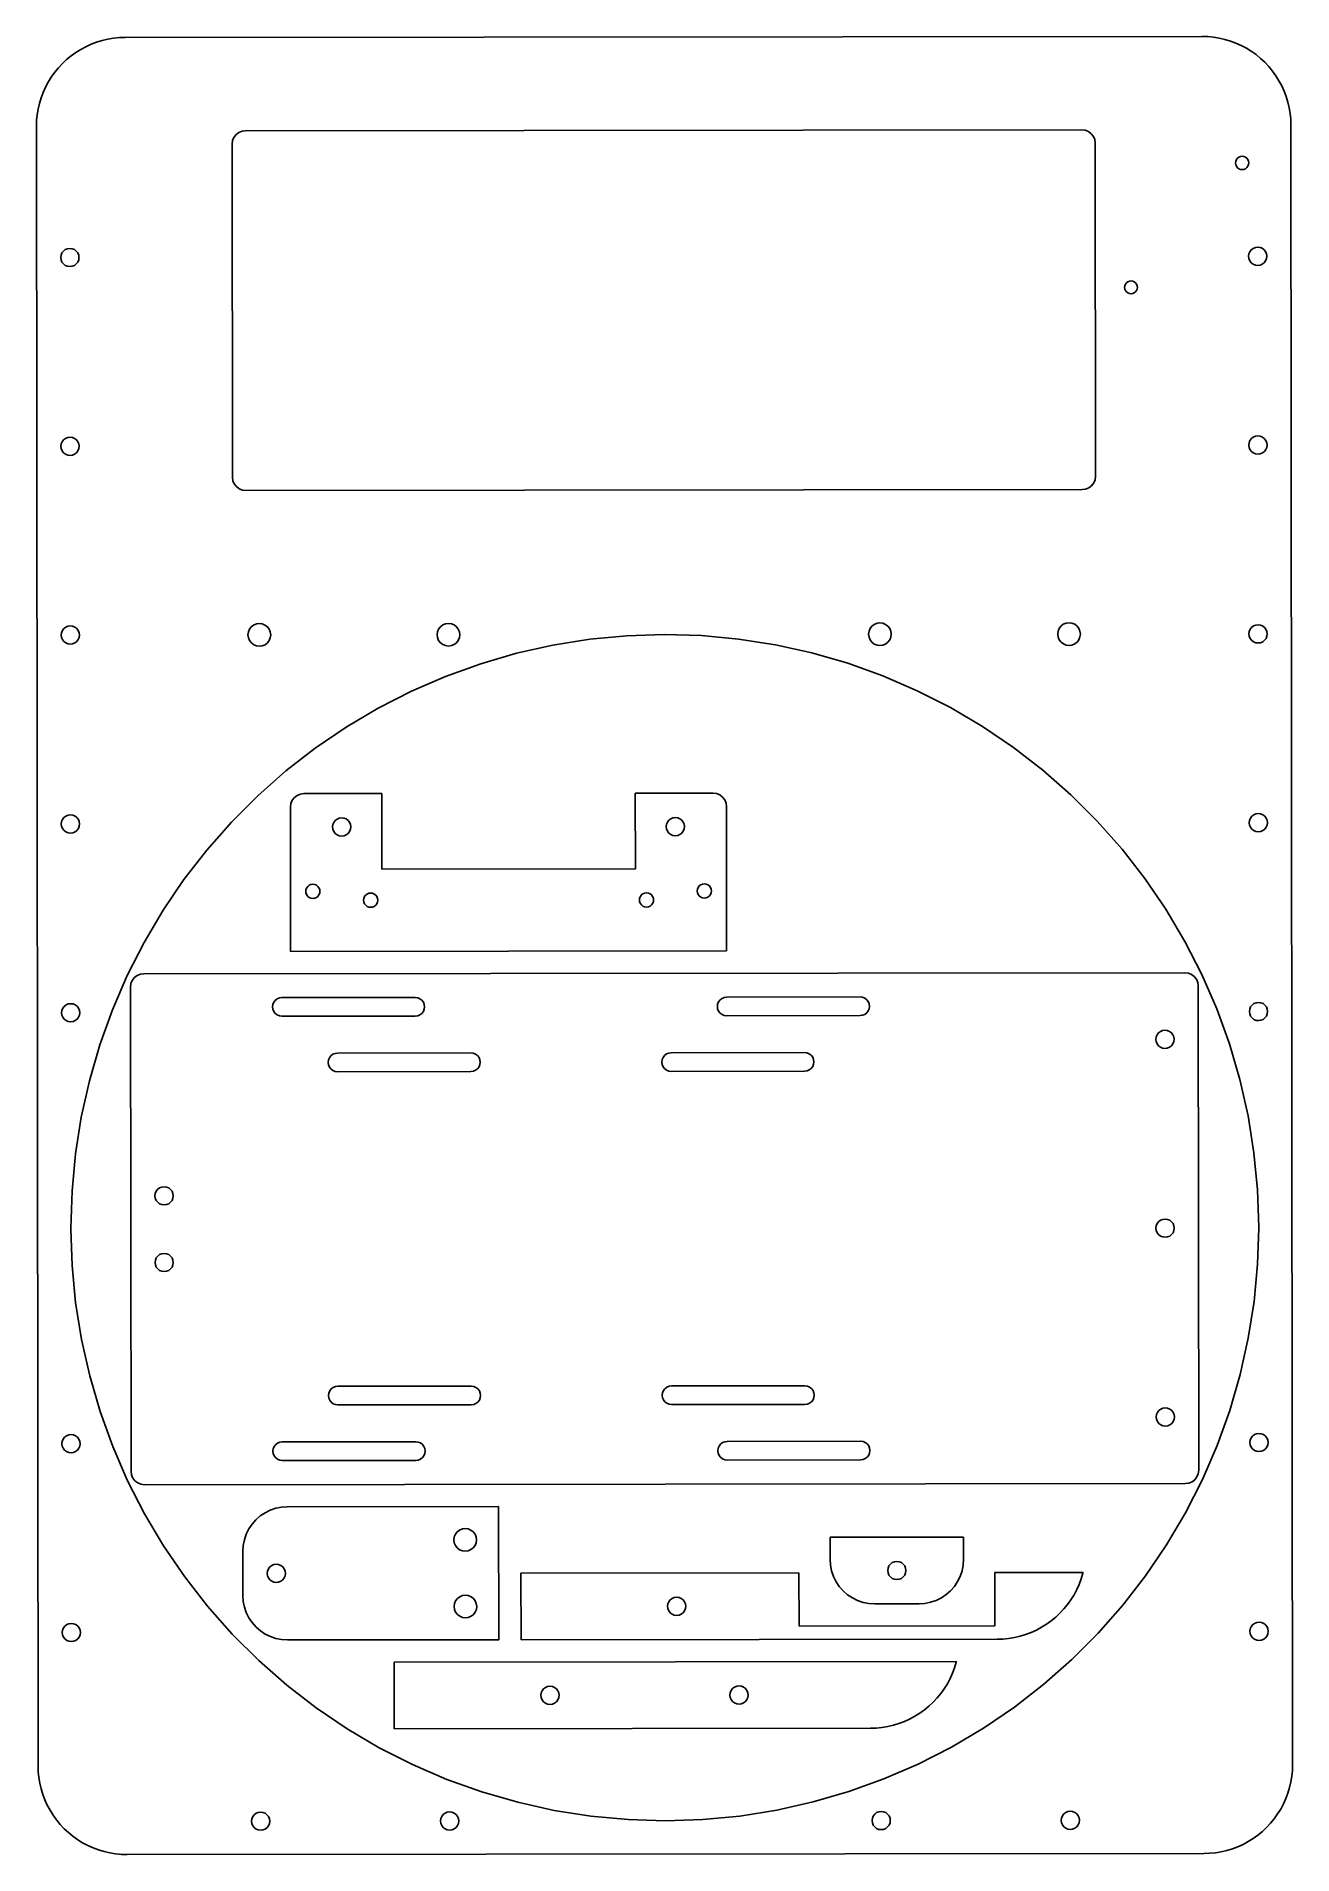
# Model space of a CAD drawing. Extents: x -136 to 146, y -207 to 202.
import ezdxf

# ---------------------------------------------------------------- set-up
doc = ezdxf.new("R2010")
doc.units = 0
doc.layers.get('0').update_dxf_attribs({"linetype": 'CONTINUOUS'})

msp = doc.modelspace()

# ---------------------------------------------------------------- linework, layer by layer
for p, q in [((-123.64, 200.35), (-124.83, 199.81)), ((-122.42, 200.81), (-123.64, 200.35)), ((-121.17, 201.2), (-122.42, 200.81)), ((-119.89, 201.49), (-121.17, 201.2)), ((-118.6, 201.71), (-119.89, 201.49)), ((-117.3, 201.84), (-118.6, 201.71)), ((-115.99, 201.88), (-117.3, 201.84)), ((-115.99, 201.88), (126.01, 202.13)), ((127.32, 202.09), (126.01, 202.13)), ((128.62, 201.96), (127.32, 202.09)), ((129.91, 201.75), (128.62, 201.96)), ((131.19, 201.46), (129.91, 201.75)), ((132.44, 201.08), (131.19, 201.46)), ((133.67, 200.62), (132.44, 201.08)), ((134.86, 200.08), (133.67, 200.62)), ((-129.17, 196.91), (-130.13, 196.02)), ((-128.16, 197.74), (-129.17, 196.91)), ((-127.1, 198.5), (-128.16, 197.74)), ((-125.99, 199.19), (-127.1, 198.5)), ((-124.83, 199.81), (-125.99, 199.19)), ((136.01, 199.47), (134.86, 200.08)), ((137.12, 198.78), (136.01, 199.47)), ((138.19, 198.02), (137.12, 198.78)), ((139.2, 197.19), (138.19, 198.02)), ((140.16, 196.3), (139.2, 197.19)), ((141.05, 195.34), (140.16, 196.3)), ((-132.61, 192.99), (-133.3, 191.87)), ((-131.85, 194.05), (-132.61, 192.99)), ((-131.02, 195.06), (-131.85, 194.05)), ((-130.13, 196.02), (-131.02, 195.06)), ((141.89, 194.33), (141.05, 195.34)), ((142.65, 193.27), (141.89, 194.33)), ((143.34, 192.16), (142.65, 193.27)), ((143.96, 191.01), (143.34, 192.16)), ((-134.91, 188.31), (-135.29, 187.05)), ((-134.45, 189.53), (-134.91, 188.31)), ((-133.92, 190.72), (-134.45, 189.53)), ((-133.3, 191.87), (-133.92, 190.72)), ((144.5, 189.82), (143.96, 191.01)), ((144.96, 188.6), (144.5, 189.82)), ((145.34, 187.35), (144.96, 188.6)), ((-135.8, 184.49), (-135.93, 183.19)), ((-135.59, 185.78), (-135.8, 184.49)), ((-135.29, 187.05), (-135.59, 185.78)), ((145.64, 186.07), (145.34, 187.35)), ((145.86, 184.78), (145.64, 186.07)), ((145.99, 183.48), (145.86, 184.78)), ((-135.93, 183.19), (-135.97, 181.88)), ((-135.97, 181.88), (-135.59, -186.7)), ((-91.09, 180.05), (-91.56, 179.43)), ((-90.47, 180.53), (-91.09, 180.05)), ((-89.74, 180.83), (-90.47, 180.53)), ((-88.97, 180.93), (-89.74, 180.83)), ((-88.97, 180.93), (99.03, 181.13)), ((99.81, 181.03), (99.03, 181.13)), ((100.53, 180.73), (99.81, 181.03)), ((101.15, 180.25), (100.53, 180.73)), ((101.63, 179.63), (101.15, 180.25)), ((146.03, 182.18), (145.99, 183.48)), ((146.03, 182.18), (146.41, -186.41)), ((-91.86, 178.71), (-91.97, 177.93)), ((-91.97, 177.93), (-91.89, 103.02)), ((-91.56, 179.43), (-91.86, 178.71)), ((101.93, 178.91), (101.63, 179.63)), ((102.03, 178.13), (101.93, 178.91)), ((102.11, 103.22), (102.03, 178.13)), ((133.62, 174.06), (133.57, 173.67)), ((133.57, 173.67), (133.62, 173.28)), ((133.77, 174.42), (133.62, 174.06)), ((133.62, 173.28), (133.77, 172.92)), ((134.01, 174.73), (133.77, 174.42)), ((133.77, 172.92), (134.01, 172.61)), ((134.32, 174.97), (134.01, 174.73)), ((134.01, 172.61), (134.32, 172.38)), ((134.68, 175.12), (134.32, 174.97)), ((134.32, 172.38), (134.68, 172.23)), ((135.07, 175.17), (134.68, 175.12)), ((134.68, 172.23), (135.07, 172.18)), ((135.46, 175.12), (135.07, 175.17)), ((135.07, 172.18), (135.46, 172.23)), ((135.82, 174.97), (135.46, 175.12)), ((135.46, 172.23), (135.82, 172.38)), ((136.13, 174.73), (135.82, 174.97)), ((135.82, 172.38), (136.13, 172.62)), ((136.37, 174.42), (136.13, 174.73)), ((136.13, 172.62), (136.37, 172.93)), ((136.52, 174.06), (136.37, 174.42)), ((136.37, 172.93), (136.52, 173.29)), ((136.57, 173.68), (136.52, 174.06)), ((136.52, 173.29), (136.57, 173.68)), ((-130.42, 152.95), (-130.49, 152.42)), ((-130.49, 152.42), (-130.42, 151.89)), ((-130.22, 153.45), (-130.42, 152.95)), ((-130.42, 151.89), (-130.21, 151.4)), ((-129.89, 153.87), (-130.22, 153.45)), ((-130.21, 151.4), (-129.89, 150.98)), ((-129.47, 154.2), (-129.89, 153.87)), ((-128.97, 154.4), (-129.47, 154.2)), ((-128.44, 154.47), (-128.97, 154.4)), ((-127.91, 154.4), (-128.44, 154.47)), ((-127.42, 154.2), (-127.91, 154.4)), ((-126.99, 153.87), (-127.42, 154.2)), ((-126.66, 153.45), (-126.99, 153.87)), ((-126.99, 150.98), (-126.66, 151.4)), ((-126.46, 152.96), (-126.66, 153.45)), ((-126.66, 151.4), (-126.46, 151.9)), ((-126.39, 152.43), (-126.46, 152.96)), ((-126.46, 151.9), (-126.39, 152.43)), ((136.58, 153.23), (136.51, 152.7)), ((136.51, 152.7), (136.58, 152.17)), ((136.78, 153.72), (136.58, 153.23)), ((136.58, 152.17), (136.79, 151.68)), ((137.11, 154.15), (136.78, 153.72)), ((136.79, 151.68), (137.11, 151.25)), ((137.53, 154.47), (137.11, 154.15)), ((137.11, 151.25), (137.54, 150.93)), ((138.03, 154.68), (137.53, 154.47)), ((138.56, 154.75), (138.03, 154.68)), ((139.09, 154.68), (138.56, 154.75)), ((139.58, 154.48), (139.09, 154.68)), ((140.01, 154.15), (139.58, 154.48)), ((139.59, 150.93), (140.01, 151.25)), ((140.34, 153.73), (140.01, 154.15)), ((140.01, 151.25), (140.34, 151.68)), ((140.54, 153.23), (140.34, 153.73)), ((140.34, 151.68), (140.54, 152.17)), ((140.61, 152.7), (140.54, 153.23)), ((140.54, 152.17), (140.61, 152.7)), ((-129.89, 150.98), (-129.46, 150.65)), ((-129.46, 150.65), (-128.97, 150.45)), ((-128.97, 150.45), (-128.44, 150.38)), ((-128.44, 150.38), (-127.91, 150.45)), ((-127.91, 150.45), (-127.41, 150.65)), ((-127.41, 150.65), (-126.99, 150.98)), ((137.54, 150.93), (138.03, 150.72)), ((138.03, 150.72), (138.56, 150.65)), ((138.56, 150.65), (139.09, 150.72)), ((139.09, 150.72), (139.59, 150.93)), ((108.69, 146.07), (108.64, 145.7)), ((108.64, 145.7), (108.69, 145.32)), ((108.83, 146.42), (108.69, 146.07)), ((108.69, 145.32), (108.83, 144.97)), ((109.06, 146.72), (108.83, 146.42)), ((108.83, 144.97), (109.06, 144.67)), ((109.36, 146.95), (109.06, 146.72)), ((109.06, 144.67), (109.37, 144.45)), ((109.71, 147.1), (109.36, 146.95)), ((109.37, 144.45), (109.71, 144.3)), ((110.09, 147.15), (109.71, 147.1)), ((109.71, 144.3), (110.09, 144.25)), ((110.46, 147.1), (110.09, 147.15)), ((110.09, 144.25), (110.46, 144.3)), ((110.81, 146.95), (110.46, 147.1)), ((110.46, 144.3), (110.81, 144.45)), ((111.11, 146.72), (110.81, 146.95)), ((110.81, 144.45), (111.11, 144.68)), ((111.34, 146.42), (111.11, 146.72)), ((111.11, 144.68), (111.34, 144.98)), ((111.49, 146.08), (111.34, 146.42)), ((111.34, 144.98), (111.49, 145.33)), ((111.54, 145.7), (111.49, 146.08)), ((111.49, 145.33), (111.54, 145.7)), ((-130.38, 110.5), (-130.44, 109.97)), ((-130.17, 110.99), (-130.38, 110.5)), ((-129.85, 111.42), (-130.17, 110.99)), ((-129.42, 111.74), (-129.85, 111.42)), ((-128.93, 111.95), (-129.42, 111.74)), ((-128.4, 112.02), (-128.93, 111.95)), ((-127.87, 111.95), (-128.4, 112.02)), ((-127.37, 111.75), (-127.87, 111.95)), ((-126.95, 111.42), (-127.37, 111.75)), ((-126.62, 111), (-126.95, 111.42)), ((-126.42, 110.5), (-126.62, 111)), ((-126.34, 109.97), (-126.42, 110.5)), ((136.62, 110.78), (136.56, 110.25)), ((136.83, 111.27), (136.62, 110.78)), ((137.15, 111.7), (136.83, 111.27)), ((137.58, 112.02), (137.15, 111.7)), ((138.07, 112.23), (137.58, 112.02)), ((138.6, 112.3), (138.07, 112.23)), ((139.13, 112.23), (138.6, 112.3)), ((139.63, 112.02), (139.13, 112.23)), ((140.05, 111.7), (139.63, 112.02)), ((140.38, 111.27), (140.05, 111.7)), ((140.58, 110.78), (140.38, 111.27)), ((140.66, 110.25), (140.58, 110.78)), ((-130.44, 109.97), (-130.37, 109.44)), ((-130.37, 109.44), (-130.17, 108.95)), ((-130.17, 108.95), (-129.84, 108.52)), ((-129.84, 108.52), (-129.42, 108.2)), ((-129.42, 108.2), (-128.92, 107.99)), ((-128.92, 107.99), (-128.39, 107.92)), ((-128.39, 107.92), (-127.86, 108)), ((-127.86, 108), (-127.37, 108.2)), ((-127.37, 108.2), (-126.94, 108.53)), ((-126.94, 108.53), (-126.62, 108.95)), ((-126.62, 108.95), (-126.41, 109.44)), ((-126.41, 109.44), (-126.34, 109.97)), ((136.56, 110.25), (136.63, 109.72)), ((136.63, 109.72), (136.83, 109.22)), ((136.83, 109.22), (137.16, 108.8)), ((137.16, 108.8), (137.58, 108.47)), ((137.58, 108.47), (138.08, 108.27)), ((138.08, 108.27), (138.61, 108.2)), ((138.61, 108.2), (139.14, 108.27)), ((139.14, 108.27), (139.63, 108.48)), ((139.63, 108.48), (140.06, 108.8)), ((140.06, 108.8), (140.38, 109.23)), ((140.38, 109.23), (140.59, 109.72)), ((140.59, 109.72), (140.66, 110.25)), ((-91.89, 103.02), (-91.78, 102.24)), ((-91.78, 102.24), (-91.48, 101.52)), ((101.71, 101.72), (102.01, 102.44)), ((102.01, 102.44), (102.11, 103.22)), ((-91.48, 101.52), (-91.01, 100.9)), ((-91.01, 100.9), (-90.38, 100.42)), ((-90.38, 100.42), (-89.66, 100.13)), ((-89.66, 100.13), (-88.88, 100.02)), ((-88.88, 100.02), (99.12, 100.22)), ((99.12, 100.22), (99.89, 100.32)), ((99.89, 100.32), (100.62, 100.62)), ((100.62, 100.62), (101.24, 101.1)), ((101.24, 101.1), (101.71, 101.72)), ((-128.88, 69.5), (-129.38, 69.29)), ((-128.35, 69.57), (-128.88, 69.5)), ((-127.82, 69.5), (-128.35, 69.57)), ((-127.33, 69.3), (-127.82, 69.5)), ((-87.13, 69.77), (-87.66, 69.36)), ((-86.51, 70.02), (-87.13, 69.77)), ((-85.85, 70.11), (-86.51, 70.02)), ((-85.19, 70.03), (-85.85, 70.11)), ((-84.58, 69.77), (-85.19, 70.03)), ((-84.05, 69.37), (-84.58, 69.77)), ((-44.63, 69.81), (-45.16, 69.41)), ((-44.01, 70.07), (-44.63, 69.81)), ((-43.35, 70.16), (-44.01, 70.07)), ((-42.69, 70.07), (-43.35, 70.16)), ((-42.08, 69.82), (-42.69, 70.07)), ((-41.55, 69.41), (-42.08, 69.82)), ((51.84, 69.51), (51.44, 68.98)), ((52.37, 69.91), (51.84, 69.51)), ((52.99, 70.17), (52.37, 69.91)), ((53.65, 70.26), (52.99, 70.17)), ((54.31, 70.17), (53.65, 70.26)), ((54.92, 69.92), (54.31, 70.17)), ((55.45, 69.51), (54.92, 69.92)), ((55.86, 68.99), (55.45, 69.51)), ((94.34, 69.55), (93.94, 69.02)), ((94.87, 69.96), (94.34, 69.55)), ((95.49, 70.21), (94.87, 69.96)), ((96.15, 70.3), (95.49, 70.21)), ((96.81, 70.21), (96.15, 70.3)), ((97.42, 69.96), (96.81, 70.21)), ((97.95, 69.56), (97.42, 69.96)), ((98.36, 69.03), (97.95, 69.56)), ((137.62, 69.57), (137.2, 69.24)), ((138.12, 69.77), (137.62, 69.57)), ((138.65, 69.84), (138.12, 69.77)), ((139.18, 69.78), (138.65, 69.84)), ((139.67, 69.57), (139.18, 69.78)), ((140.1, 69.25), (139.67, 69.57)), ((-130.33, 68.05), (-130.4, 67.52)), ((-130.4, 67.52), (-130.33, 66.99)), ((-130.13, 68.54), (-130.33, 68.05)), ((-130.33, 66.99), (-130.12, 66.5)), ((-129.8, 68.97), (-130.13, 68.54)), ((-130.12, 66.5), (-129.8, 66.07)), ((-129.38, 69.29), (-129.8, 68.97)), ((-129.8, 66.07), (-129.37, 65.75)), ((-129.37, 65.75), (-128.88, 65.54)), ((-128.88, 65.54), (-128.35, 65.47)), ((-128.35, 65.47), (-127.82, 65.54)), ((-127.82, 65.54), (-127.32, 65.75)), ((-126.9, 68.97), (-127.33, 69.3)), ((-127.32, 65.75), (-126.9, 66.07)), ((-126.58, 68.55), (-126.9, 68.97)), ((-126.9, 66.07), (-126.57, 66.5)), ((-126.37, 68.05), (-126.58, 68.55)), ((-126.57, 66.5), (-126.37, 66.99)), ((-126.3, 67.52), (-126.37, 68.05)), ((-126.37, 66.99), (-126.3, 67.52)), ((-88.31, 68.22), (-88.4, 67.56)), ((-88.4, 67.56), (-88.31, 66.9)), ((-88.06, 68.84), (-88.31, 68.22)), ((-88.31, 66.9), (-88.06, 66.29)), ((-87.66, 69.36), (-88.06, 68.84)), ((-88.06, 66.29), (-87.65, 65.76)), ((-87.65, 65.76), (-87.12, 65.36)), ((-84.57, 65.36), (-84.05, 65.77)), ((-83.64, 68.84), (-84.05, 69.37)), ((-84.05, 65.77), (-83.64, 66.29)), ((-83.39, 68.23), (-83.64, 68.84)), ((-83.64, 66.29), (-83.39, 66.91)), ((-83.3, 67.57), (-83.39, 68.23)), ((-83.39, 66.91), (-83.3, 67.57)), ((-45.81, 68.27), (-45.9, 67.61)), ((-45.9, 67.61), (-45.81, 66.95)), ((-45.56, 68.88), (-45.81, 68.27)), ((-45.81, 66.95), (-45.56, 66.33)), ((-45.16, 69.41), (-45.56, 68.88)), ((-45.56, 66.33), (-45.15, 65.81)), ((-45.15, 65.81), (-44.62, 65.4)), ((-42.07, 65.4), (-41.55, 65.81)), ((-41.14, 68.88), (-41.55, 69.41)), ((-41.55, 65.81), (-41.14, 66.34)), ((-40.89, 68.27), (-41.14, 68.88)), ((-41.14, 66.34), (-40.89, 66.95)), ((-40.8, 67.61), (-40.89, 68.27)), ((-40.89, 66.95), (-40.8, 67.61)), ((-11.58, 66.59), (-19.86, 65.27)), ((-3.23, 67.39), (-11.58, 66.59)), ((5.15, 67.66), (-3.23, 67.39)), ((13.53, 67.4), (5.15, 67.66)), ((21.88, 66.62), (13.53, 67.4)), ((30.17, 65.32), (21.88, 66.62)), ((51.19, 68.37), (51.1, 67.71)), ((51.1, 67.71), (51.19, 67.05)), ((51.44, 68.98), (51.19, 68.37)), ((51.19, 67.05), (51.44, 66.43)), ((51.44, 66.43), (51.85, 65.91)), ((51.85, 65.91), (52.38, 65.5)), ((52.38, 65.5), (52.99, 65.25)), ((54.31, 65.25), (54.93, 65.5)), ((54.93, 65.5), (55.45, 65.91)), ((55.45, 65.91), (55.86, 66.44)), ((56.11, 68.37), (55.86, 68.99)), ((55.86, 66.44), (56.11, 67.05)), ((56.2, 67.71), (56.11, 68.37)), ((56.11, 67.05), (56.2, 67.71)), ((93.69, 68.41), (93.6, 67.75)), ((93.6, 67.75), (93.69, 67.09)), ((93.94, 69.02), (93.69, 68.41)), ((93.69, 67.09), (93.94, 66.48)), ((93.94, 66.48), (94.35, 65.95)), ((94.35, 65.95), (94.88, 65.55)), ((94.88, 65.55), (95.49, 65.29)), ((96.81, 65.29), (97.43, 65.55)), ((97.43, 65.55), (97.95, 65.95)), ((97.95, 65.95), (98.36, 66.48)), ((98.61, 68.41), (98.36, 69.03)), ((98.36, 66.48), (98.61, 67.1)), ((98.7, 67.76), (98.61, 68.41)), ((98.61, 67.1), (98.7, 67.76)), ((136.67, 68.33), (136.6, 67.8)), ((136.6, 67.8), (136.67, 67.27)), ((136.87, 68.82), (136.67, 68.33)), ((136.67, 67.27), (136.87, 66.77)), ((137.2, 69.24), (136.87, 68.82)), ((136.87, 66.77), (137.2, 66.35)), ((137.2, 66.35), (137.63, 66.02)), ((137.63, 66.02), (138.12, 65.82)), ((138.12, 65.82), (138.65, 65.75)), ((138.65, 65.75), (139.18, 65.82)), ((139.18, 65.82), (139.68, 66.02)), ((139.68, 66.02), (140.1, 66.35)), ((140.42, 68.82), (140.1, 69.25)), ((140.1, 66.35), (140.43, 66.78)), ((140.63, 68.33), (140.42, 68.82)), ((140.43, 66.78), (140.63, 67.27)), ((140.7, 67.8), (140.63, 68.33)), ((140.63, 67.27), (140.7, 67.8)), ((-87.12, 65.36), (-86.51, 65.1)), ((-86.51, 65.1), (-85.85, 65.02)), ((-85.85, 65.02), (-85.19, 65.11)), ((-85.19, 65.11), (-84.57, 65.36)), ((-44.62, 65.4), (-44.01, 65.15)), ((-44.01, 65.15), (-43.35, 65.06)), ((-43.35, 65.06), (-42.69, 65.15)), ((-42.69, 65.15), (-42.07, 65.4)), ((-28.05, 63.44), (-36.1, 61.09)), ((-19.86, 65.27), (-28.05, 63.44)), ((38.35, 63.5), (30.17, 65.32)), ((46.41, 61.18), (38.35, 63.5)), ((52.99, 65.25), (53.65, 65.16)), ((53.65, 65.16), (54.31, 65.25)), ((95.49, 65.29), (96.15, 65.21)), ((96.15, 65.21), (96.81, 65.29)), ((-43.99, 58.24), (-51.68, 54.91)), ((-36.1, 61.09), (-43.99, 58.24)), ((54.3, 58.35), (46.41, 61.18)), ((62, 55.03), (54.3, 58.35)), ((-51.68, 54.91), (-59.15, 51.1)), ((69.48, 51.23), (62, 55.03)), ((-59.15, 51.1), (-66.36, 46.83)), ((76.7, 46.97), (69.48, 51.23)), ((-66.36, 46.83), (-73.29, 42.11)), ((83.65, 42.27), (76.7, 46.97)), ((-73.29, 42.11), (-79.91, 36.97)), ((90.28, 37.15), (83.65, 42.27)), ((-79.91, 36.97), (-86.2, 31.42)), ((96.57, 31.61), (90.28, 37.15)), ((-86.2, 31.42), (-92.12, 25.49)), ((-78.74, 29.66), (-78.85, 28.88)), ((-78.85, 28.88), (-78.81, -3.58)), ((-78.45, 30.38), (-78.74, 29.66)), ((-77.97, 31), (-78.45, 30.38)), ((-77.35, 31.48), (-77.97, 31)), ((-76.63, 31.78), (-77.35, 31.48)), ((-75.85, 31.88), (-76.63, 31.78)), ((-58.35, 31.9), (-75.85, 31.88)), ((-58.33, 14.92), (-58.35, 31.9)), ((16.15, 31.98), (-1.35, 31.96)), ((-1.33, 14.98), (-1.35, 31.96)), ((16.93, 31.88), (16.15, 31.98)), ((17.65, 31.58), (16.93, 31.88)), ((18.27, 31.1), (17.65, 31.58)), ((18.75, 30.48), (18.27, 31.1)), ((19.05, 29.76), (18.75, 30.48)), ((19.15, 28.99), (19.05, 29.76)), ((19.15, 28.99), (19.19, -3.48)), ((102.51, 25.69), (96.57, 31.61)), ((-130.29, 25.6), (-130.36, 25.07)), ((-130.36, 25.07), (-130.29, 24.54)), ((-130.08, 26.09), (-130.29, 25.6)), ((-130.29, 24.54), (-130.08, 24.04)), ((-129.76, 26.52), (-130.08, 26.09)), ((-129.33, 26.84), (-129.76, 26.52)), ((-128.84, 27.05), (-129.33, 26.84)), ((-128.31, 27.12), (-128.84, 27.05)), ((-127.78, 27.05), (-128.31, 27.12)), ((-127.28, 26.84), (-127.78, 27.05)), ((-126.86, 26.52), (-127.28, 26.84)), ((-126.53, 26.09), (-126.86, 26.52)), ((-126.33, 25.6), (-126.53, 26.09)), ((-126.53, 24.05), (-126.33, 24.54)), ((-126.26, 25.07), (-126.33, 25.6)), ((-126.33, 24.54), (-126.26, 25.07)), ((-92.12, 25.49), (-97.66, 19.2)), ((-69.32, 24.93), (-69.39, 24.4)), ((-69.12, 25.42), (-69.32, 24.93)), ((-68.79, 25.85), (-69.12, 25.42)), ((-68.37, 26.17), (-68.79, 25.85)), ((-67.87, 26.38), (-68.37, 26.17)), ((-67.34, 26.45), (-67.87, 26.38)), ((-66.81, 26.38), (-67.34, 26.45)), ((-66.32, 26.18), (-66.81, 26.38)), ((-65.89, 25.85), (-66.32, 26.18)), ((-65.57, 25.43), (-65.89, 25.85)), ((-65.36, 24.93), (-65.57, 25.43)), ((-65.29, 24.4), (-65.36, 24.93)), ((5.68, 25.01), (5.61, 24.48)), ((5.88, 25.5), (5.68, 25.01)), ((6.21, 25.93), (5.88, 25.5)), ((6.63, 26.25), (6.21, 25.93)), ((7.13, 26.46), (6.63, 26.25)), ((7.66, 26.53), (7.13, 26.46)), ((8.19, 26.46), (7.66, 26.53)), ((8.68, 26.25), (8.19, 26.46)), ((9.11, 25.93), (8.68, 26.25)), ((9.43, 25.5), (9.11, 25.93)), ((9.64, 25.01), (9.43, 25.5)), ((9.71, 24.48), (9.64, 25.01)), ((108.06, 19.42), (102.51, 25.69)), ((136.71, 25.87), (136.64, 25.34)), ((136.64, 25.34), (136.71, 24.81)), ((136.92, 26.37), (136.71, 25.87)), ((136.71, 24.81), (136.92, 24.32)), ((137.24, 26.79), (136.92, 26.37)), ((137.67, 27.12), (137.24, 26.79)), ((138.16, 27.32), (137.67, 27.12)), ((138.69, 27.39), (138.16, 27.32)), ((139.22, 27.32), (138.69, 27.39)), ((139.72, 27.12), (139.22, 27.32)), ((140.14, 26.79), (139.72, 27.12)), ((140.47, 26.37), (140.14, 26.79)), ((140.67, 25.88), (140.47, 26.37)), ((140.47, 24.32), (140.67, 24.82)), ((140.74, 25.35), (140.67, 25.88)), ((140.67, 24.82), (140.74, 25.35)), ((-130.08, 24.04), (-129.75, 23.62)), ((-129.75, 23.62), (-129.33, 23.29)), ((-129.33, 23.29), (-128.84, 23.09)), ((-128.84, 23.09), (-128.3, 23.02)), ((-128.3, 23.02), (-127.77, 23.09)), ((-127.77, 23.09), (-127.28, 23.3)), ((-127.28, 23.3), (-126.86, 23.62)), ((-126.86, 23.62), (-126.53, 24.05)), ((-69.39, 24.4), (-69.32, 23.87)), ((-69.32, 23.87), (-69.12, 23.38)), ((-69.12, 23.38), (-68.79, 22.95)), ((-68.79, 22.95), (-68.36, 22.63)), ((-68.36, 22.63), (-67.87, 22.42)), ((-67.87, 22.42), (-67.34, 22.35)), ((-67.34, 22.35), (-66.81, 22.42)), ((-66.81, 22.42), (-66.31, 22.63)), ((-66.31, 22.63), (-65.89, 22.95)), ((-65.89, 22.95), (-65.57, 23.38)), ((-65.57, 23.38), (-65.36, 23.87)), ((-65.36, 23.87), (-65.29, 24.4)), ((5.61, 24.48), (5.68, 23.95)), ((5.68, 23.95), (5.88, 23.45)), ((5.88, 23.45), (6.21, 23.03)), ((6.21, 23.03), (6.64, 22.7)), ((6.64, 22.7), (7.13, 22.5)), ((7.13, 22.5), (7.66, 22.43)), ((7.66, 22.43), (8.19, 22.5)), ((8.19, 22.5), (8.69, 22.71)), ((8.69, 22.71), (9.11, 23.03)), ((9.11, 23.03), (9.43, 23.46)), ((9.43, 23.46), (9.64, 23.95)), ((9.64, 23.95), (9.71, 24.48)), ((136.92, 24.32), (137.25, 23.9)), ((137.25, 23.9), (137.67, 23.57)), ((137.67, 23.57), (138.16, 23.37)), ((138.16, 23.37), (138.7, 23.3)), ((138.7, 23.3), (139.23, 23.37)), ((139.23, 23.37), (139.72, 23.57)), ((139.72, 23.57), (140.14, 23.9)), ((140.14, 23.9), (140.47, 24.32)), ((-97.66, 19.2), (-102.8, 12.58)), ((113.21, 12.8), (108.06, 19.42)), ((-102.8, 12.58), (-107.5, 5.65)), ((-58.33, 14.92), (-1.33, 14.98)), ((117.93, 5.88), (113.21, 12.8)), ((-75.37, 10.32), (-75.43, 9.91)), ((-75.43, 9.91), (-75.37, 9.5)), ((-75.21, 10.71), (-75.37, 10.32)), ((-75.37, 9.5), (-75.21, 9.11)), ((-74.96, 11.04), (-75.21, 10.71)), ((-75.21, 9.11), (-74.96, 8.78)), ((-74.63, 11.29), (-74.96, 11.04)), ((-74.96, 8.78), (-74.62, 8.53)), ((-74.24, 11.45), (-74.63, 11.29)), ((-74.62, 8.53), (-74.24, 8.37)), ((-73.83, 11.51), (-74.24, 11.45)), ((-74.24, 8.37), (-73.82, 8.31)), ((-73.41, 11.46), (-73.83, 11.51)), ((-73.82, 8.31), (-73.41, 8.37)), ((-73.03, 11.3), (-73.41, 11.46)), ((-73.41, 8.37), (-73.02, 8.53)), ((-72.7, 11.04), (-73.03, 11.3)), ((-73.02, 8.53), (-72.69, 8.78)), ((-72.44, 10.71), (-72.7, 11.04)), ((-72.69, 8.78), (-72.44, 9.11)), ((-72.28, 10.33), (-72.44, 10.71)), ((-72.44, 9.11), (-72.28, 9.5)), ((-72.23, 9.91), (-72.28, 10.33)), ((-72.28, 9.5), (-72.23, 9.91)), ((-62.37, 8.34), (-62.42, 7.92)), ((-62.21, 8.72), (-62.37, 8.34)), ((-61.96, 9.06), (-62.21, 8.72)), ((-61.63, 9.31), (-61.96, 9.06)), ((-61.24, 9.47), (-61.63, 9.31)), ((-60.83, 9.52), (-61.24, 9.47)), ((-60.41, 9.47), (-60.83, 9.52)), ((-60.03, 9.31), (-60.41, 9.47)), ((-59.69, 9.06), (-60.03, 9.31)), ((-59.44, 8.73), (-59.69, 9.06)), ((-59.28, 8.34), (-59.44, 8.73)), ((-59.22, 7.93), (-59.28, 8.34)), ((-0.37, 8.4), (-0.42, 7.99)), ((-0.21, 8.79), (-0.37, 8.4)), ((0.04, 9.12), (-0.21, 8.79)), ((0.37, 9.37), (0.04, 9.12)), ((0.76, 9.53), (0.37, 9.37)), ((1.17, 9.59), (0.76, 9.53)), ((1.59, 9.53), (1.17, 9.59)), ((1.97, 9.38), (1.59, 9.53)), ((2.31, 9.12), (1.97, 9.38)), ((2.56, 8.79), (2.31, 9.12)), ((2.72, 8.41), (2.56, 8.79)), ((2.78, 7.99), (2.72, 8.41)), ((12.63, 10.41), (12.57, 10)), ((12.57, 10), (12.63, 9.59)), ((12.79, 10.8), (12.63, 10.41)), ((12.63, 9.59), (12.79, 9.2)), ((13.04, 11.13), (12.79, 10.8)), ((12.79, 9.2), (13.04, 8.87)), ((13.37, 11.39), (13.04, 11.13)), ((13.04, 8.87), (13.37, 8.62)), ((13.76, 11.55), (13.37, 11.39)), ((13.37, 8.62), (13.76, 8.46)), ((14.17, 11.6), (13.76, 11.55)), ((13.76, 8.46), (14.18, 8.4)), ((14.59, 11.55), (14.17, 11.6)), ((14.18, 8.4), (14.59, 8.46)), ((14.97, 11.39), (14.59, 11.55)), ((14.59, 8.46), (14.97, 8.62)), ((15.3, 11.13), (14.97, 11.39)), ((14.97, 8.62), (15.31, 8.87)), ((15.56, 10.8), (15.3, 11.13)), ((15.31, 8.87), (15.56, 9.2)), ((15.72, 10.42), (15.56, 10.8)), ((15.56, 9.2), (15.72, 9.59)), ((15.77, 10), (15.72, 10.42)), ((15.72, 9.59), (15.77, 10)), ((-107.5, 5.65), (-111.77, -1.57)), ((-62.42, 7.92), (-62.37, 7.51)), ((-62.37, 7.51), (-62.21, 7.13)), ((-62.21, 7.13), (-61.95, 6.8)), ((-61.95, 6.8), (-61.62, 6.54)), ((-61.62, 6.54), (-61.24, 6.38)), ((-61.24, 6.38), (-60.82, 6.33)), ((-60.82, 6.33), (-60.41, 6.38)), ((-60.41, 6.38), (-60.02, 6.54)), ((-60.02, 6.54), (-59.69, 6.8)), ((-59.69, 6.8), (-59.44, 7.13)), ((-59.44, 7.13), (-59.28, 7.51)), ((-59.28, 7.51), (-59.22, 7.93)), ((-0.42, 7.99), (-0.37, 7.58)), ((-0.37, 7.58), (-0.21, 7.19)), ((-0.21, 7.19), (0.05, 6.86)), ((0.05, 6.86), (0.38, 6.61)), ((0.38, 6.61), (0.76, 6.45)), ((0.76, 6.45), (1.18, 6.39)), ((1.18, 6.39), (1.59, 6.45)), ((1.59, 6.45), (1.98, 6.61)), ((1.98, 6.61), (2.31, 6.86)), ((2.31, 6.86), (2.56, 7.19)), ((2.56, 7.19), (2.72, 7.58)), ((2.72, 7.58), (2.78, 7.99)), ((122.21, -1.33), (117.93, 5.88)), ((-111.77, -1.57), (-115.57, -9.04)), ((-78.81, -3.58), (19.19, -3.48)), ((126.02, -8.79), (122.21, -1.33)), ((-115.57, -9.04), (-118.89, -16.73)), ((-114.7, -10.83), (-114.8, -11.61)), ((-114.8, -11.61), (-114.69, -120.48)), ((-114.4, -10.11), (-114.7, -10.83)), ((-113.93, -9.49), (-114.4, -10.11)), ((-113.31, -9.01), (-113.93, -9.49)), ((-112.58, -8.71), (-113.31, -9.01)), ((-111.81, -8.61), (-112.58, -8.71)), ((-111.81, -8.61), (122.19, -8.37)), ((122.97, -8.47), (122.19, -8.37)), ((123.69, -8.77), (122.97, -8.47)), ((124.31, -9.24), (123.69, -8.77)), ((124.79, -9.86), (124.31, -9.24)), ((125.09, -10.58), (124.79, -9.86)), ((125.2, -11.36), (125.09, -10.58)), ((125.31, -120.24), (125.2, -11.36)), ((129.36, -16.47), (126.02, -8.79)), ((-129.71, -15.94), (-130.04, -16.36)), ((-129.29, -15.61), (-129.71, -15.94)), ((-128.8, -15.41), (-129.29, -15.61)), ((-128.26, -15.34), (-128.8, -15.41)), ((-127.73, -15.4), (-128.26, -15.34)), ((-127.24, -15.61), (-127.73, -15.4)), ((-126.81, -15.93), (-127.24, -15.61)), ((-126.49, -16.36), (-126.81, -15.93)), ((-82.83, -15.53), (-82.9, -16.07)), ((-82.9, -16.07), (-82.83, -16.61)), ((-82.62, -15.02), (-82.83, -15.53)), ((-82.29, -14.59), (-82.62, -15.02)), ((-81.85, -14.25), (-82.29, -14.59)), ((-81.35, -14.04), (-81.85, -14.25)), ((-80.8, -13.97), (-81.35, -14.04)), ((-50.8, -13.94), (-80.8, -13.97)), ((-50.26, -14.01), (-50.8, -13.94)), ((-49.75, -14.22), (-50.26, -14.01)), ((-49.32, -14.55), (-49.75, -14.22)), ((-48.98, -14.99), (-49.32, -14.55)), ((-48.77, -15.49), (-48.98, -14.99)), ((-48.7, -16.03), (-48.77, -15.49)), ((-48.77, -16.58), (-48.7, -16.03)), ((17.17, -15.42), (17.1, -15.97)), ((17.1, -15.97), (17.17, -16.51)), ((17.38, -14.92), (17.17, -15.42)), ((17.71, -14.48), (17.38, -14.92)), ((18.15, -14.15), (17.71, -14.48)), ((18.65, -13.94), (18.15, -14.15)), ((19.2, -13.87), (18.65, -13.94)), ((49.2, -13.83), (19.2, -13.87)), ((49.74, -13.91), (49.2, -13.83)), ((50.25, -14.11), (49.74, -13.91)), ((50.68, -14.45), (50.25, -14.11)), ((51.02, -14.88), (50.68, -14.45)), ((51.23, -15.39), (51.02, -14.88)), ((51.3, -15.93), (51.23, -15.39)), ((51.23, -16.47), (51.3, -15.93)), ((136.96, -16.08), (136.76, -16.58)), ((137.29, -15.66), (136.96, -16.08)), ((137.71, -15.33), (137.29, -15.66)), ((138.2, -15.13), (137.71, -15.33)), ((138.74, -15.06), (138.2, -15.13)), ((139.27, -15.13), (138.74, -15.06)), ((139.76, -15.33), (139.27, -15.13)), ((140.19, -15.66), (139.76, -15.33)), ((140.51, -16.08), (140.19, -15.66)), ((140.72, -16.57), (140.51, -16.08)), ((-130.24, -16.86), (-130.31, -17.39)), ((-130.31, -17.39), (-130.24, -17.92)), ((-130.04, -16.36), (-130.24, -16.86)), ((-130.24, -17.92), (-130.04, -18.41)), ((-130.04, -18.41), (-129.71, -18.83)), ((-129.71, -18.83), (-129.29, -19.16)), ((-129.29, -19.16), (-128.79, -19.36)), ((-128.79, -19.36), (-128.26, -19.43)), ((-128.26, -19.43), (-127.73, -19.36)), ((-127.73, -19.36), (-127.24, -19.16)), ((-127.24, -19.16), (-126.81, -18.83)), ((-126.81, -18.83), (-126.49, -18.41)), ((-126.28, -16.85), (-126.49, -16.36)), ((-126.49, -18.41), (-126.28, -17.91)), ((-126.21, -17.38), (-126.28, -16.85)), ((-126.28, -17.91), (-126.21, -17.38)), ((-118.89, -16.73), (-121.72, -24.61)), ((-82.83, -16.61), (-82.62, -17.12)), ((-82.62, -17.12), (-82.28, -17.55)), ((-82.28, -17.55), (-81.85, -17.88)), ((-81.85, -17.88), (-81.34, -18.09)), ((-81.34, -18.09), (-80.8, -18.16)), ((-80.8, -18.16), (-50.8, -18.13)), ((-50.8, -18.13), (-50.25, -18.06)), ((-50.25, -18.06), (-49.75, -17.85)), ((-49.75, -17.85), (-49.31, -17.52)), ((-49.31, -17.52), (-48.98, -17.08)), ((-48.98, -17.08), (-48.77, -16.58)), ((17.17, -16.51), (17.38, -17.01)), ((17.38, -17.01), (17.72, -17.45)), ((17.72, -17.45), (18.15, -17.78)), ((18.15, -17.78), (18.66, -17.99)), ((18.66, -17.99), (19.2, -18.06)), ((19.2, -18.06), (49.2, -18.03)), ((49.2, -18.03), (49.75, -17.96)), ((49.75, -17.96), (50.25, -17.75)), ((50.25, -17.75), (50.69, -17.41)), ((50.69, -17.41), (51.02, -16.98)), ((51.02, -16.98), (51.23, -16.47)), ((132.21, -24.35), (129.36, -16.47)), ((136.76, -16.58), (136.69, -17.11)), ((136.69, -17.11), (136.76, -17.64)), ((136.76, -17.64), (136.96, -18.13)), ((136.96, -18.13), (137.29, -18.56)), ((137.29, -18.56), (137.71, -18.88)), ((137.71, -18.88), (138.21, -19.09)), ((138.21, -19.09), (138.74, -19.15)), ((138.74, -19.15), (139.27, -19.08)), ((139.27, -19.08), (139.76, -18.88)), ((139.76, -18.88), (140.19, -18.55)), ((140.19, -18.55), (140.51, -18.13)), ((140.51, -18.13), (140.72, -17.63)), ((140.79, -17.1), (140.72, -16.57)), ((140.72, -17.63), (140.79, -17.1)), ((115.73, -22.82), (115.66, -23.36)), ((115.66, -23.36), (115.73, -23.88)), ((115.93, -22.33), (115.73, -22.82)), ((115.73, -23.88), (115.93, -24.38)), ((116.26, -21.91), (115.93, -22.33)), ((115.93, -24.38), (116.26, -24.8)), ((116.68, -21.58), (116.26, -21.91)), ((117.18, -21.38), (116.68, -21.58)), ((117.71, -21.31), (117.18, -21.38)), ((118.24, -21.37), (117.71, -21.31)), ((118.73, -21.58), (118.24, -21.37)), ((119.16, -21.9), (118.73, -21.58)), ((119.48, -22.33), (119.16, -21.9)), ((119.16, -24.8), (119.48, -24.37)), ((119.69, -22.82), (119.48, -22.33)), ((119.48, -24.37), (119.69, -23.88)), ((119.76, -23.35), (119.69, -22.82)), ((119.69, -23.88), (119.76, -23.35)), ((134.56, -32.39), (132.21, -24.35)), ((-121.72, -24.61), (-124.05, -32.66)), ((-70.32, -28), (-70.39, -28.54)), ((-70.39, -28.54), (-70.31, -29.08)), ((-70.11, -27.49), (-70.32, -28)), ((-69.77, -27.06), (-70.11, -27.49)), ((-69.34, -26.72), (-69.77, -27.06)), ((-68.83, -26.51), (-69.34, -26.72)), ((-68.29, -26.44), (-68.83, -26.51)), ((-38.29, -26.41), (-68.29, -26.44)), ((-37.75, -26.48), (-38.29, -26.41)), ((-37.24, -26.69), (-37.75, -26.48)), ((-36.8, -27.02), (-37.24, -26.69)), ((-36.47, -27.46), (-36.8, -27.02)), ((-36.26, -27.96), (-36.47, -27.46)), ((-36.19, -28.51), (-36.26, -27.96)), ((-36.26, -29.05), (-36.19, -28.51)), ((4.68, -27.92), (4.61, -28.46)), ((4.61, -28.46), (4.69, -29.01)), ((4.89, -27.42), (4.68, -27.92)), ((5.23, -26.98), (4.89, -27.42)), ((5.66, -26.65), (5.23, -26.98)), ((6.17, -26.44), (5.66, -26.65)), ((6.71, -26.36), (6.17, -26.44)), ((36.71, -26.33), (6.71, -26.36)), ((37.25, -26.4), (36.71, -26.33)), ((37.76, -26.61), (37.25, -26.4)), ((38.2, -26.95), (37.76, -26.61)), ((38.53, -27.38), (38.2, -26.95)), ((38.74, -27.89), (38.53, -27.38)), ((38.81, -28.43), (38.74, -27.89)), ((38.74, -28.97), (38.81, -28.43)), ((116.26, -24.8), (116.69, -25.13)), ((116.69, -25.13), (117.18, -25.33)), ((117.18, -25.33), (117.71, -25.4)), ((117.71, -25.4), (118.24, -25.33)), ((118.24, -25.33), (118.74, -25.13)), ((118.74, -25.13), (119.16, -24.8)), ((-124.05, -32.66), (-125.87, -40.84)), ((-70.31, -29.08), (-70.1, -29.59)), ((-70.1, -29.59), (-69.77, -30.02)), ((-69.77, -30.02), (-69.33, -30.36)), ((-69.33, -30.36), (-68.83, -30.57)), ((-68.83, -30.57), (-68.28, -30.64)), ((-68.28, -30.64), (-38.28, -30.61)), ((-38.28, -30.61), (-37.74, -30.53)), ((-37.74, -30.53), (-37.23, -30.32)), ((-37.23, -30.32), (-36.8, -29.99)), ((-36.8, -29.99), (-36.47, -29.56)), ((-36.47, -29.56), (-36.26, -29.05)), ((4.69, -29.01), (4.9, -29.51)), ((4.9, -29.51), (5.23, -29.95)), ((5.23, -29.95), (5.67, -30.28)), ((5.67, -30.28), (6.17, -30.49)), ((6.17, -30.49), (6.72, -30.56)), ((6.72, -30.56), (36.72, -30.53)), ((36.72, -30.53), (37.26, -30.46)), ((37.26, -30.46), (37.77, -30.25)), ((37.77, -30.25), (38.2, -29.91)), ((38.2, -29.91), (38.53, -29.48)), ((38.53, -29.48), (38.74, -28.97)), ((136.4, -40.57), (134.56, -32.39)), ((-125.87, -40.84), (-127.18, -49.11)), ((137.72, -48.84), (136.4, -40.57)), ((138.52, -57.18), (137.72, -48.84)), ((-127.18, -49.11), (-127.96, -57.45)), ((-108.71, -57.1), (-109.03, -57.52)), ((-108.28, -56.77), (-108.71, -57.1)), ((-107.79, -56.57), (-108.28, -56.77)), ((-107.26, -56.5), (-107.79, -56.57)), ((-106.73, -56.57), (-107.26, -56.5)), ((-106.23, -56.77), (-106.73, -56.57)), ((-105.81, -57.1), (-106.23, -56.77)), ((-105.48, -57.52), (-105.81, -57.1)), ((138.79, -65.55), (138.52, -57.18)), ((-127.96, -57.45), (-128.21, -65.83)), ((-109.24, -58.02), (-109.31, -58.55)), ((-109.31, -58.55), (-109.23, -59.08)), ((-109.03, -57.52), (-109.24, -58.02)), ((-109.23, -59.08), (-109.03, -59.57)), ((-109.03, -59.57), (-108.7, -60)), ((-108.7, -60), (-108.28, -60.32)), ((-108.28, -60.32), (-107.78, -60.52)), ((-107.78, -60.52), (-107.25, -60.59)), ((-107.25, -60.59), (-106.72, -60.52)), ((-106.72, -60.52), (-106.23, -60.32)), ((-106.23, -60.32), (-105.8, -59.99)), ((-105.8, -59.99), (-105.48, -59.57)), ((-105.28, -58.01), (-105.48, -57.52)), ((-105.48, -59.57), (-105.27, -59.07)), ((-105.21, -58.54), (-105.28, -58.01)), ((-105.27, -59.07), (-105.21, -58.54)), ((115.77, -65.28), (115.7, -65.81)), ((115.98, -64.78), (115.77, -65.28)), ((116.3, -64.36), (115.98, -64.78)), ((116.73, -64.03), (116.3, -64.36)), ((117.22, -63.83), (116.73, -64.03)), ((117.75, -63.76), (117.22, -63.83)), ((118.28, -63.83), (117.75, -63.76)), ((118.78, -64.03), (118.28, -63.83)), ((119.2, -64.36), (118.78, -64.03)), ((119.53, -64.78), (119.2, -64.36)), ((119.73, -65.27), (119.53, -64.78)), ((119.8, -65.8), (119.73, -65.27)), ((138.75, -64.54), (138.79, -64.54)), ((-128.21, -65.83), (-128.21, -66.06)), ((-128.21, -66.06), (-127.94, -74.2)), ((115.7, -65.81), (115.77, -66.34)), ((115.77, -66.34), (115.98, -66.83)), ((115.98, -66.83), (116.3, -67.25)), ((116.3, -67.25), (116.73, -67.58)), ((116.73, -67.58), (117.22, -67.78)), ((117.22, -67.78), (117.75, -67.85)), ((117.75, -67.85), (118.28, -67.78)), ((118.28, -67.78), (118.78, -67.58)), ((118.78, -67.58), (119.2, -67.25)), ((119.2, -67.25), (119.53, -66.83)), ((119.53, -66.83), (119.73, -66.33)), ((119.73, -66.33), (119.8, -65.8)), ((138.53, -73.93), (138.79, -65.78)), ((138.79, -65.78), (138.79, -65.55)), ((-109.22, -73), (-109.29, -73.53)), ((-109.29, -73.53), (-109.22, -74.06)), ((-109.02, -72.51), (-109.22, -73)), ((-108.69, -72.08), (-109.02, -72.51)), ((-108.27, -71.76), (-108.69, -72.08)), ((-107.77, -71.55), (-108.27, -71.76)), ((-107.24, -71.48), (-107.77, -71.55)), ((-106.71, -71.55), (-107.24, -71.48)), ((-106.22, -71.75), (-106.71, -71.55)), ((-105.79, -72.08), (-106.22, -71.75)), ((-105.47, -72.5), (-105.79, -72.08)), ((-105.26, -73), (-105.47, -72.5)), ((-105.19, -73.53), (-105.26, -73)), ((-105.26, -74.06), (-105.19, -73.53)), ((-127.94, -74.2), (-127.14, -82.54)), ((-109.22, -74.06), (-109.01, -74.55)), ((-109.01, -74.55), (-108.69, -74.98)), ((-108.69, -74.98), (-108.26, -75.3)), ((-108.26, -75.3), (-107.77, -75.51)), ((-107.77, -75.51), (-107.24, -75.58)), ((-107.24, -75.58), (-106.71, -75.51)), ((-106.71, -75.51), (-106.21, -75.3)), ((-106.21, -75.3), (-105.79, -74.98)), ((-105.79, -74.98), (-105.46, -74.55)), ((-105.46, -74.55), (-105.26, -74.06)), ((137.75, -82.27), (138.53, -73.93)), ((-127.14, -82.54), (-125.82, -90.81)), ((136.45, -90.54), (137.75, -82.27)), ((-125.82, -90.81), (-123.98, -98.99)), ((134.63, -98.72), (136.45, -90.54)), ((-123.98, -98.99), (-121.64, -107.03)), ((-69.7, -101.97), (-70.03, -102.41)), ((-69.26, -101.64), (-69.7, -101.97)), ((-68.75, -101.43), (-69.26, -101.64)), ((-68.21, -101.36), (-68.75, -101.43)), ((-68.21, -101.36), (-38.21, -101.33)), ((-37.67, -101.4), (-38.21, -101.33)), ((-37.16, -101.61), (-37.67, -101.4)), ((-36.73, -101.94), (-37.16, -101.61)), ((-36.39, -102.37), (-36.73, -101.94)), ((5.3, -101.9), (4.97, -102.33)), ((5.74, -101.56), (5.3, -101.9)), ((6.25, -101.35), (5.74, -101.56)), ((6.79, -101.28), (6.25, -101.35)), ((36.79, -101.25), (6.79, -101.28)), ((37.33, -101.32), (36.79, -101.25)), ((37.84, -101.53), (37.33, -101.32)), ((38.27, -101.86), (37.84, -101.53)), ((38.61, -102.3), (38.27, -101.86)), ((132.3, -106.77), (134.63, -98.72)), ((-70.24, -102.91), (-70.31, -103.46)), ((-70.31, -103.46), (-70.24, -104)), ((-70.03, -102.41), (-70.24, -102.91)), ((-70.24, -104), (-70.03, -104.51)), ((-70.03, -104.51), (-69.69, -104.94)), ((-69.69, -104.94), (-69.26, -105.27)), ((-69.26, -105.27), (-68.75, -105.48)), ((-68.75, -105.48), (-68.21, -105.55)), ((-68.21, -105.55), (-38.21, -105.52)), ((-38.21, -105.52), (-37.66, -105.45)), ((-37.66, -105.45), (-37.16, -105.24)), ((-37.16, -105.24), (-36.72, -104.91)), ((-36.72, -104.91), (-36.39, -104.47)), ((-36.18, -102.88), (-36.39, -102.37)), ((-36.39, -104.47), (-36.18, -103.96)), ((-36.11, -103.42), (-36.18, -102.88)), ((-36.18, -103.96), (-36.11, -103.42)), ((4.76, -102.84), (4.69, -103.38)), ((4.69, -103.38), (4.76, -103.92)), ((4.97, -102.33), (4.76, -102.84)), ((4.76, -103.92), (4.97, -104.43)), ((4.97, -104.43), (5.31, -104.86)), ((5.31, -104.86), (5.74, -105.19)), ((5.74, -105.19), (6.25, -105.4)), ((6.25, -105.4), (6.79, -105.47)), ((6.79, -105.47), (36.79, -105.44)), ((36.79, -105.44), (37.34, -105.37)), ((37.34, -105.37), (37.84, -105.16)), ((37.84, -105.16), (38.28, -104.83)), ((38.28, -104.83), (38.61, -104.39)), ((38.82, -102.8), (38.61, -102.3)), ((38.61, -104.39), (38.82, -103.89)), ((38.89, -103.34), (38.82, -102.8)), ((38.82, -103.89), (38.89, -103.34)), ((117.26, -106.28), (116.77, -106.48)), ((117.79, -106.21), (117.26, -106.28)), ((118.32, -106.28), (117.79, -106.21)), ((118.82, -106.48), (118.32, -106.28)), ((-121.64, -107.03), (-118.79, -114.91)), ((115.82, -107.73), (115.75, -108.26)), ((115.75, -108.26), (115.82, -108.79)), ((116.02, -107.23), (115.82, -107.73)), ((115.82, -108.79), (116.02, -109.28)), ((116.35, -106.81), (116.02, -107.23)), ((116.02, -109.28), (116.35, -109.71)), ((116.77, -106.48), (116.35, -106.81)), ((116.35, -109.71), (116.77, -110.03)), ((116.77, -110.03), (117.27, -110.24)), ((117.27, -110.24), (117.8, -110.3)), ((117.8, -110.3), (118.33, -110.23)), ((118.33, -110.23), (118.82, -110.03)), ((119.24, -106.81), (118.82, -106.48)), ((118.82, -110.03), (119.25, -109.7)), ((119.57, -107.23), (119.24, -106.81)), ((119.25, -109.7), (119.57, -109.28)), ((119.78, -107.72), (119.57, -107.23)), ((119.57, -109.28), (119.78, -108.78)), ((119.85, -108.25), (119.78, -107.72)), ((119.78, -108.78), (119.85, -108.25)), ((129.46, -114.65), (132.3, -106.77)), ((-130.14, -113.75), (-130.21, -114.28)), ((-130.21, -114.28), (-130.14, -114.81)), ((-129.94, -113.25), (-130.14, -113.75)), ((-129.61, -112.83), (-129.94, -113.25)), ((-129.19, -112.5), (-129.61, -112.83)), ((-128.69, -112.3), (-129.19, -112.5)), ((-128.16, -112.23), (-128.69, -112.3)), ((-127.63, -112.29), (-128.16, -112.23)), ((-127.14, -112.5), (-127.63, -112.29)), ((-126.71, -112.82), (-127.14, -112.5)), ((-126.39, -113.25), (-126.71, -112.82)), ((-126.18, -113.74), (-126.39, -113.25)), ((-126.11, -114.27), (-126.18, -113.74)), ((-126.18, -114.8), (-126.11, -114.27)), ((-81.75, -114.14), (-82.18, -114.47)), ((-81.24, -113.93), (-81.75, -114.14)), ((-80.7, -113.86), (-81.24, -113.93)), ((-50.7, -113.83), (-80.7, -113.86)), ((-50.15, -113.9), (-50.7, -113.83)), ((-49.65, -114.1), (-50.15, -113.9)), ((-49.21, -114.44), (-49.65, -114.1)), ((-48.88, -114.87), (-49.21, -114.44)), ((17.82, -114.37), (17.48, -114.8)), ((18.25, -114.03), (17.82, -114.37)), ((18.76, -113.82), (18.25, -114.03)), ((19.3, -113.75), (18.76, -113.82)), ((49.3, -113.72), (19.3, -113.75)), ((49.85, -113.79), (49.3, -113.72)), ((50.35, -114), (49.85, -113.79)), ((50.79, -114.33), (50.35, -114)), ((51.12, -114.77), (50.79, -114.33)), ((136.86, -113.47), (136.79, -114)), ((136.79, -114), (136.86, -114.53)), ((137.06, -112.97), (136.86, -113.47)), ((137.39, -112.55), (137.06, -112.97)), ((137.81, -112.22), (137.39, -112.55)), ((138.31, -112.02), (137.81, -112.22)), ((138.84, -111.95), (138.31, -112.02)), ((139.37, -112.02), (138.84, -111.95)), ((139.86, -112.22), (139.37, -112.02)), ((140.29, -112.55), (139.86, -112.22)), ((140.61, -112.97), (140.29, -112.55)), ((140.82, -113.46), (140.61, -112.97)), ((140.89, -113.99), (140.82, -113.46)), ((140.82, -114.52), (140.89, -113.99)), ((-130.14, -114.81), (-129.94, -115.3)), ((-129.94, -115.3), (-129.61, -115.72)), ((-129.61, -115.72), (-129.19, -116.05)), ((-129.19, -116.05), (-128.69, -116.25)), ((-128.69, -116.25), (-128.16, -116.32)), ((-128.16, -116.32), (-127.63, -116.25)), ((-127.63, -116.25), (-127.14, -116.05)), ((-127.14, -116.05), (-126.71, -115.72)), ((-126.71, -115.72), (-126.39, -115.3)), ((-126.39, -115.3), (-126.18, -114.8)), ((-118.79, -114.91), (-115.45, -122.59)), ((-82.72, -115.41), (-82.8, -115.96)), ((-82.8, -115.96), (-82.72, -116.5)), ((-82.52, -114.91), (-82.72, -115.41)), ((-82.72, -116.5), (-82.51, -117)), ((-82.18, -114.47), (-82.52, -114.91)), ((-82.51, -117), (-82.18, -117.44)), ((-82.18, -117.44), (-81.74, -117.77)), ((-81.74, -117.77), (-81.24, -117.98)), ((-81.24, -117.98), (-80.69, -118.05)), ((-80.69, -118.05), (-50.69, -118.02)), ((-50.69, -118.02), (-50.15, -117.95)), ((-50.15, -117.95), (-49.64, -117.74)), ((-49.64, -117.74), (-49.21, -117.4)), ((-49.21, -117.4), (-48.88, -116.97)), ((-48.67, -115.38), (-48.88, -114.87)), ((-48.88, -116.97), (-48.67, -116.46)), ((-48.6, -115.92), (-48.67, -115.38)), ((-48.67, -116.46), (-48.6, -115.92)), ((17.28, -115.31), (17.2, -115.85)), ((17.2, -115.85), (17.28, -116.4)), ((17.48, -114.8), (17.28, -115.31)), ((17.28, -116.4), (17.49, -116.9)), ((17.49, -116.9), (17.82, -117.33)), ((17.82, -117.33), (18.26, -117.67)), ((18.26, -117.67), (18.76, -117.88)), ((18.76, -117.88), (19.31, -117.95)), ((19.31, -117.95), (49.31, -117.92)), ((49.31, -117.92), (49.85, -117.84)), ((49.85, -117.84), (50.36, -117.63)), ((50.36, -117.63), (50.79, -117.3)), ((50.79, -117.3), (51.12, -116.87)), ((51.33, -115.27), (51.12, -114.77)), ((51.12, -116.87), (51.33, -116.36)), ((51.4, -115.82), (51.33, -115.27)), ((51.33, -116.36), (51.4, -115.82)), ((126.14, -122.34), (129.46, -114.65)), ((136.86, -114.53), (137.06, -115.02)), ((137.06, -115.02), (137.39, -115.45)), ((137.39, -115.45), (137.81, -115.77)), ((137.81, -115.77), (138.31, -115.98)), ((138.31, -115.98), (138.84, -116.04)), ((138.84, -116.04), (139.37, -115.97)), ((139.37, -115.97), (139.86, -115.77)), ((139.86, -115.77), (140.29, -115.44)), ((140.29, -115.44), (140.61, -115.02)), ((140.61, -115.02), (140.82, -114.52)), ((-115.45, -122.59), (-111.63, -130.05)), ((-114.69, -120.48), (-114.59, -121.26)), ((-114.59, -121.26), (-114.29, -121.98)), ((-114.29, -121.98), (-113.81, -122.6)), ((-113.81, -122.6), (-113.19, -123.08)), ((122.34, -129.81), (126.14, -122.34)), ((123.81, -122.83), (124.43, -122.36)), ((124.43, -122.36), (124.91, -121.73)), ((124.91, -121.73), (125.21, -121.01)), ((125.21, -121.01), (125.31, -120.24)), ((-113.19, -123.08), (-112.46, -123.38)), ((-112.46, -123.38), (-111.69, -123.48)), ((-111.69, -123.48), (122.31, -123.24)), ((122.31, -123.24), (123.09, -123.13)), ((123.09, -123.13), (123.81, -122.83)), ((-111.63, -130.05), (-107.36, -137.26)), ((-85.65, -130.51), (-86.63, -131.37)), ((-84.56, -129.78), (-85.65, -130.51)), ((-83.39, -129.2), (-84.56, -129.78)), ((-82.15, -128.78), (-83.39, -129.2)), ((-80.87, -128.53), (-82.15, -128.78)), ((-79.56, -128.44), (-80.87, -128.53)), ((-32.06, -128.39), (-79.56, -128.44)), ((-32.06, -128.39), (-32.03, -158.36)), ((118.08, -137.03), (122.34, -129.81)), ((-88.79, -134.61), (-89.21, -135.85)), ((-88.22, -133.44), (-88.79, -134.61)), ((-87.49, -132.35), (-88.22, -133.44)), ((-86.63, -131.37), (-87.49, -132.35)), ((-41.76, -134.62), (-42.02, -135.23)), ((-41.36, -134.09), (-41.76, -134.62)), ((-40.83, -133.68), (-41.36, -134.09)), ((-40.22, -133.43), (-40.83, -133.68)), ((-39.56, -133.34), (-40.22, -133.43)), ((-38.9, -133.43), (-39.56, -133.34)), ((-38.28, -133.68), (-38.9, -133.43)), ((-37.75, -134.09), (-38.28, -133.68)), ((-37.35, -134.61), (-37.75, -134.09)), ((-37.09, -135.23), (-37.35, -134.61)), ((-107.36, -137.26), (-102.63, -144.18)), ((-89.47, -137.13), (-89.55, -138.44)), ((-89.55, -138.44), (-89.54, -148.43)), ((-89.21, -135.85), (-89.47, -137.13)), ((-42.02, -135.23), (-42.1, -135.89)), ((-42.1, -135.89), (-42.02, -136.55)), ((-42.02, -136.55), (-41.76, -137.16)), ((-41.76, -137.16), (-41.36, -137.69)), ((-41.36, -137.69), (-40.83, -138.1)), ((-40.83, -138.1), (-40.21, -138.35)), ((-40.21, -138.35), (-39.55, -138.44)), ((-39.55, -138.44), (-38.89, -138.35)), ((-38.89, -138.35), (-38.28, -138.09)), ((-38.28, -138.09), (-37.75, -137.69)), ((-37.75, -137.69), (-37.34, -137.16)), ((-37.34, -137.16), (-37.09, -136.55)), ((-37, -135.89), (-37.09, -135.23)), ((-37.09, -136.55), (-37, -135.89)), ((72.45, -135.27), (42.45, -135.3)), ((42.45, -135.3), (42.45, -140.3)), ((72.45, -135.27), (72.45, -140.27)), ((113.37, -143.96), (118.08, -137.03)), ((-84.03, -142.9), (-84.1, -143.43)), ((-83.82, -142.4), (-84.03, -142.9)), ((-83.5, -141.98), (-83.82, -142.4)), ((-83.07, -141.65), (-83.5, -141.98)), ((-82.58, -141.45), (-83.07, -141.65)), ((-82.05, -141.38), (-82.58, -141.45)), ((-81.52, -141.45), (-82.05, -141.38)), ((-81.02, -141.65), (-81.52, -141.45)), ((-80.6, -141.97), (-81.02, -141.65)), ((-80.27, -142.4), (-80.6, -141.97)), ((-80.07, -142.89), (-80.27, -142.4)), ((-80, -143.42), (-80.07, -142.89)), ((42.45, -140.3), (42.54, -141.6)), ((42.54, -141.6), (42.79, -142.88)), ((42.79, -142.88), (43.22, -144.12)), ((55.47, -142.25), (55.4, -142.78)), ((55.4, -142.78), (55.47, -143.31)), ((55.68, -141.76), (55.47, -142.25)), ((56, -141.33), (55.68, -141.76)), ((56.43, -141.01), (56, -141.33)), ((56.92, -140.8), (56.43, -141.01)), ((57.45, -140.73), (56.92, -140.8)), ((57.98, -140.8), (57.45, -140.73)), ((58.48, -141.01), (57.98, -140.8)), ((58.9, -141.33), (58.48, -141.01)), ((59.23, -141.75), (58.9, -141.33)), ((59.43, -142.25), (59.23, -141.75)), ((59.5, -142.78), (59.43, -142.25)), ((59.43, -143.31), (59.5, -142.78)), ((71.69, -144.09), (72.11, -142.85)), ((72.11, -142.85), (72.37, -141.57)), ((72.37, -141.57), (72.45, -140.27)), ((-102.63, -144.18), (-97.49, -150.8)), ((-84.1, -143.43), (-84.03, -143.96)), ((-84.03, -143.96), (-83.82, -144.45)), ((-83.82, -144.45), (-83.49, -144.87)), ((-83.49, -144.87), (-83.07, -145.2)), ((-83.07, -145.2), (-82.57, -145.4)), ((-82.57, -145.4), (-82.04, -145.47)), ((-82.04, -145.47), (-81.51, -145.4)), ((-81.51, -145.4), (-81.02, -145.2)), ((-81.02, -145.2), (-80.6, -144.87)), ((-80.6, -144.87), (-80.27, -144.45)), ((-80.27, -144.45), (-80.07, -143.95)), ((-80.07, -143.95), (-80, -143.42)), ((-27.05, -143.37), (35.45, -143.3)), ((-27.05, -143.37), (-27.03, -158.35)), ((35.45, -143.3), (35.47, -155.29)), ((43.22, -144.12), (43.8, -145.29)), ((43.8, -145.29), (44.52, -146.38)), ((44.52, -146.38), (45.39, -147.36)), ((55.47, -143.31), (55.68, -143.81)), ((55.68, -143.81), (56.01, -144.23)), ((56.01, -144.23), (56.43, -144.55)), ((56.43, -144.55), (56.92, -144.76)), ((56.92, -144.76), (57.46, -144.83)), ((57.46, -144.83), (57.99, -144.76)), ((57.99, -144.76), (58.48, -144.55)), ((58.48, -144.55), (58.9, -144.23)), ((58.9, -144.23), (59.23, -143.8)), ((59.23, -143.8), (59.43, -143.31)), ((69.53, -147.33), (70.39, -146.35)), ((70.39, -146.35), (71.12, -145.26)), ((71.12, -145.26), (71.69, -144.09)), ((79.45, -143.26), (99.31, -143.24)), ((79.47, -155.24), (79.45, -143.26)), ((97.28, -148.23), (97.9, -147.08)), ((97.9, -147.08), (98.43, -145.89)), ((98.43, -145.89), (98.89, -144.66)), ((98.89, -144.66), (99.27, -143.41)), ((99.27, -143.41), (99.31, -143.24)), ((108.24, -150.58), (113.37, -143.96)), ((-97.49, -150.8), (-91.93, -157.07)), ((-89.54, -148.43), (-89.45, -149.73)), ((-89.45, -149.73), (-89.2, -151.01)), ((-89.2, -151.01), (-88.78, -152.25)), ((-42, -150.21), (-42.09, -150.87)), ((-42.09, -150.87), (-42, -151.53)), ((-41.75, -149.6), (-42, -150.21)), ((-41.34, -149.07), (-41.75, -149.6)), ((-40.82, -148.67), (-41.34, -149.07)), ((-40.2, -148.41), (-40.82, -148.67)), ((-39.54, -148.32), (-40.2, -148.41)), ((-38.88, -148.41), (-39.54, -148.32)), ((-38.27, -148.66), (-38.88, -148.41)), ((-37.74, -149.07), (-38.27, -148.66)), ((-37.33, -149.6), (-37.74, -149.07)), ((-37.08, -150.21), (-37.33, -149.6)), ((-36.99, -150.87), (-37.08, -150.21)), ((-37.07, -151.53), (-36.99, -150.87)), ((5.98, -150.29), (5.91, -150.82)), ((5.91, -150.82), (5.98, -151.35)), ((6.18, -149.8), (5.98, -150.29)), ((6.51, -149.38), (6.18, -149.8)), ((6.93, -149.05), (6.51, -149.38)), ((7.43, -148.85), (6.93, -149.05)), ((7.96, -148.77), (7.43, -148.85)), ((8.49, -148.84), (7.96, -148.77)), ((8.98, -149.05), (8.49, -148.84)), ((9.41, -149.37), (8.98, -149.05)), ((9.74, -149.8), (9.41, -149.37)), ((9.94, -150.29), (9.74, -149.8)), ((10.01, -150.82), (9.94, -150.29)), ((9.94, -151.35), (10.01, -150.82)), ((45.39, -147.36), (46.37, -148.22)), ((46.37, -148.22), (47.46, -148.94)), ((47.46, -148.94), (48.63, -149.52)), ((48.63, -149.52), (49.87, -149.94)), ((49.87, -149.94), (51.16, -150.19)), ((51.16, -150.19), (52.46, -150.28)), ((52.46, -150.28), (62.46, -150.27)), ((62.46, -150.27), (63.77, -150.18)), ((63.77, -150.18), (65.05, -149.92)), ((65.05, -149.92), (66.29, -149.5)), ((66.29, -149.5), (67.46, -148.92)), ((67.46, -148.92), (68.55, -148.2)), ((68.55, -148.2), (69.53, -147.33)), ((95, -151.42), (95.83, -150.41)), ((95.83, -150.41), (96.59, -149.34)), ((96.59, -149.34), (97.28, -148.23)), ((102.7, -156.87), (108.24, -150.58)), ((-129.57, -155.28), (-129.89, -155.7)), ((-129.14, -154.95), (-129.57, -155.28)), ((-128.65, -154.75), (-129.14, -154.95)), ((-128.12, -154.68), (-128.65, -154.75)), ((-127.59, -154.75), (-128.12, -154.68)), ((-127.09, -154.95), (-127.59, -154.75)), ((-126.67, -155.28), (-127.09, -154.95)), ((-126.34, -155.7), (-126.67, -155.28)), ((-88.78, -152.25), (-88.2, -153.42)), ((-88.2, -153.42), (-87.47, -154.5)), ((-87.47, -154.5), (-86.6, -155.49)), ((-42, -151.53), (-41.75, -152.15)), ((-41.75, -152.15), (-41.34, -152.67)), ((-41.34, -152.67), (-40.81, -153.08)), ((-40.81, -153.08), (-40.2, -153.33)), ((-40.2, -153.33), (-39.54, -153.42)), ((-39.54, -153.42), (-38.88, -153.33)), ((-38.88, -153.33), (-38.26, -153.08)), ((-38.26, -153.08), (-37.73, -152.67)), ((-37.73, -152.67), (-37.33, -152.14)), ((-37.33, -152.14), (-37.07, -151.53)), ((5.98, -151.35), (6.19, -151.85)), ((6.19, -151.85), (6.51, -152.27)), ((6.51, -152.27), (6.94, -152.6)), ((6.94, -152.6), (7.43, -152.8)), ((7.43, -152.8), (7.96, -152.87)), ((7.96, -152.87), (8.49, -152.8)), ((8.49, -152.8), (8.99, -152.59)), ((8.99, -152.59), (9.41, -152.27)), ((9.41, -152.27), (9.74, -151.84)), ((9.74, -151.84), (9.94, -151.35)), ((35.47, -155.29), (79.47, -155.24)), ((89.97, -155.55), (91.08, -154.86)), ((91.08, -154.86), (92.14, -154.1)), ((92.14, -154.1), (93.15, -153.27)), ((93.15, -153.27), (94.11, -152.37)), ((94.11, -152.37), (95, -151.42)), ((137.43, -155), (137.11, -155.43)), ((137.86, -154.68), (137.43, -155)), ((138.35, -154.47), (137.86, -154.68)), ((138.88, -154.4), (138.35, -154.47)), ((139.41, -154.47), (138.88, -154.4)), ((139.91, -154.67), (139.41, -154.47)), ((140.33, -155), (139.91, -154.67)), ((140.66, -155.42), (140.33, -155)), ((-130.1, -156.2), (-130.17, -156.73)), ((-130.17, -156.73), (-130.1, -157.26)), ((-129.89, -155.7), (-130.1, -156.2)), ((-130.1, -157.26), (-129.89, -157.75)), ((-129.89, -157.75), (-129.57, -158.17)), ((-129.57, -158.17), (-129.14, -158.5)), ((-129.14, -158.5), (-128.65, -158.7)), ((-128.65, -158.7), (-128.12, -158.77)), ((-128.12, -158.77), (-127.59, -158.7)), ((-127.59, -158.7), (-127.09, -158.5)), ((-127.09, -158.5), (-126.67, -158.17)), ((-126.67, -158.17), (-126.34, -157.75)), ((-126.14, -156.19), (-126.34, -155.7)), ((-126.34, -157.75), (-126.14, -157.25)), ((-126.07, -156.72), (-126.14, -156.19)), ((-126.14, -157.25), (-126.07, -156.72)), ((-91.93, -157.07), (-86, -162.99)), ((-86.6, -155.49), (-85.62, -156.35)), ((-85.62, -156.35), (-84.53, -157.07)), ((-84.53, -157.07), (-83.36, -157.65)), ((-83.36, -157.65), (-82.12, -158.07)), ((-82.12, -158.07), (-80.84, -158.32)), ((-80.84, -158.32), (-79.53, -158.4)), ((-32.03, -158.36), (-79.53, -158.4)), ((-27.03, -158.35), (79.97, -158.24)), ((79.97, -158.24), (81.28, -158.2)), ((81.28, -158.2), (82.58, -158.07)), ((82.58, -158.07), (83.87, -157.85)), ((83.87, -157.85), (85.14, -157.55)), ((85.14, -157.55), (86.4, -157.17)), ((86.4, -157.17), (87.62, -156.71)), ((87.62, -156.71), (88.81, -156.17)), ((88.81, -156.17), (89.97, -155.55)), ((96.78, -162.8), (102.7, -156.87)), ((136.9, -155.92), (136.83, -156.45)), ((136.83, -156.45), (136.9, -156.98)), ((137.11, -155.43), (136.9, -155.92)), ((136.9, -156.98), (137.11, -157.47)), ((137.11, -157.47), (137.43, -157.9)), ((137.43, -157.9), (137.86, -158.22)), ((137.86, -158.22), (138.35, -158.43)), ((138.35, -158.43), (138.88, -158.5)), ((138.88, -158.5), (139.41, -158.43)), ((139.41, -158.43), (139.91, -158.22)), ((139.91, -158.22), (140.33, -157.9)), ((140.33, -157.9), (140.66, -157.47)), ((140.86, -155.92), (140.66, -155.42)), ((140.66, -157.47), (140.86, -156.98)), ((140.93, -156.45), (140.86, -155.92)), ((140.86, -156.98), (140.93, -156.45)), ((-86, -162.99), (-79.7, -168.53)), ((-55.53, -163.37), (70.83, -163.24)), ((-55.53, -163.37), (-55.51, -178.36)), ((70.41, -164.67), (70.79, -163.42)), ((70.79, -163.42), (70.83, -163.24)), ((90.49, -168.35), (96.78, -162.8)), ((68.8, -168.24), (69.42, -167.09)), ((69.42, -167.09), (69.95, -165.89)), ((69.95, -165.89), (70.41, -164.67)), ((-79.7, -168.53), (-73.07, -173.65)), ((-22.5, -170.3), (-22.57, -170.83)), ((-22.57, -170.83), (-22.5, -171.36)), ((-22.29, -169.81), (-22.5, -170.3)), ((-22.5, -171.36), (-22.29, -171.85)), ((-21.97, -169.38), (-22.29, -169.81)), ((-21.54, -169.06), (-21.97, -169.38)), ((-21.05, -168.85), (-21.54, -169.06)), ((-20.52, -168.78), (-21.05, -168.85)), ((-19.99, -168.85), (-20.52, -168.78)), ((-19.49, -169.05), (-19.99, -168.85)), ((-19.07, -169.38), (-19.49, -169.05)), ((-18.74, -169.8), (-19.07, -169.38)), ((-18.54, -170.3), (-18.74, -169.8)), ((-18.74, -171.85), (-18.54, -171.36)), ((-18.47, -170.83), (-18.54, -170.3)), ((-18.54, -171.36), (-18.47, -170.83)), ((20, -170.26), (19.93, -170.79)), ((19.93, -170.79), (20, -171.32)), ((20.21, -169.76), (20, -170.26)), ((20, -171.32), (20.21, -171.81)), ((20.53, -169.34), (20.21, -169.76)), ((20.96, -169.01), (20.53, -169.34)), ((21.45, -168.81), (20.96, -169.01)), ((21.98, -168.74), (21.45, -168.81)), ((22.51, -168.81), (21.98, -168.74)), ((23.01, -169.01), (22.51, -168.81)), ((23.43, -169.34), (23.01, -169.01)), ((23.76, -169.76), (23.43, -169.34)), ((23.96, -170.25), (23.76, -169.76)), ((23.76, -171.81), (23.96, -171.31)), ((24.03, -170.78), (23.96, -170.25)), ((23.96, -171.31), (24.03, -170.78)), ((65.63, -172.38), (66.52, -171.43)), ((66.52, -171.43), (67.35, -170.41)), ((67.35, -170.41), (68.11, -169.35)), ((68.11, -169.35), (68.8, -168.24)), ((83.87, -173.49), (90.49, -168.35)), ((-73.07, -173.65), (-66.13, -178.35)), ((-22.29, -171.85), (-21.97, -172.28)), ((-21.97, -172.28), (-21.54, -172.6)), ((-21.54, -172.6), (-21.05, -172.81)), ((-21.05, -172.81), (-20.52, -172.88)), ((-20.52, -172.88), (-19.99, -172.81)), ((-19.99, -172.81), (-19.49, -172.6)), ((-19.49, -172.6), (-19.07, -172.28)), ((-19.07, -172.28), (-18.74, -171.85)), ((20.21, -171.81), (20.53, -172.23)), ((20.53, -172.23), (20.96, -172.56)), ((20.96, -172.56), (21.45, -172.76)), ((21.45, -172.76), (21.98, -172.83)), ((21.98, -172.83), (22.51, -172.76)), ((22.51, -172.76), (23.01, -172.56)), ((23.01, -172.56), (23.43, -172.23)), ((23.43, -172.23), (23.76, -171.81)), ((60.33, -176.18), (61.49, -175.56)), ((61.49, -175.56), (62.6, -174.87)), ((62.6, -174.87), (63.66, -174.11)), ((63.66, -174.11), (64.67, -173.27)), ((64.67, -173.27), (65.63, -172.38)), ((76.94, -178.21), (83.87, -173.49)), ((-66.13, -178.35), (-58.91, -182.61)), ((-55.51, -178.36), (51.49, -178.25)), ((51.49, -178.25), (52.8, -178.2)), ((52.8, -178.2), (54.1, -178.07)), ((54.1, -178.07), (55.39, -177.86)), ((55.39, -177.86), (56.67, -177.56)), ((56.67, -177.56), (57.92, -177.18)), ((57.92, -177.18), (59.14, -176.72)), ((59.14, -176.72), (60.33, -176.18)), ((69.72, -182.48), (76.94, -178.21)), ((-58.91, -182.61), (-51.43, -186.41)), ((62.25, -186.29), (69.72, -182.48)), ((-135.59, -186.7), (-135.54, -188.01)), ((-135.54, -188.01), (-135.41, -189.31)), ((-51.43, -186.41), (-43.73, -189.73)), ((54.56, -189.62), (62.25, -186.29)), ((146.24, -189.01), (146.37, -187.71)), ((146.37, -187.71), (146.41, -186.41)), ((-135.41, -189.31), (-135.2, -190.6)), ((-135.2, -190.6), (-134.9, -191.87)), ((-134.9, -191.87), (-134.52, -193.12)), ((-43.73, -189.73), (-35.83, -192.56)), ((46.67, -192.47), (54.56, -189.62)), ((145.36, -192.83), (145.74, -191.58)), ((145.74, -191.58), (146.03, -190.3)), ((146.03, -190.3), (146.24, -189.01)), ((-134.52, -193.12), (-134.06, -194.34)), ((-134.06, -194.34), (-133.52, -195.53)), ((-133.52, -195.53), (-132.9, -196.68)), ((-35.83, -192.56), (-27.78, -194.88)), ((-27.78, -194.88), (-19.59, -196.7)), ((30.44, -196.65), (38.62, -194.82)), ((38.62, -194.82), (46.67, -192.47)), ((143.74, -196.4), (144.36, -195.24)), ((144.36, -195.24), (144.9, -194.05)), ((144.9, -194.05), (145.36, -192.83)), ((-132.9, -196.68), (-132.2, -197.79)), ((-132.2, -197.79), (-131.44, -198.86)), ((-131.44, -198.86), (-130.61, -199.87)), ((-130.61, -199.87), (-129.71, -200.82)), ((-87.55, -198.61), (-87.62, -199.14)), ((-87.62, -199.14), (-87.55, -199.67)), ((-87.35, -198.11), (-87.55, -198.61)), ((-87.55, -199.67), (-87.35, -200.16)), ((-87.02, -197.69), (-87.35, -198.11)), ((-87.35, -200.16), (-87.02, -200.58)), ((-86.6, -197.36), (-87.02, -197.69)), ((-86.11, -197.16), (-86.6, -197.36)), ((-85.58, -197.09), (-86.11, -197.16)), ((-85.05, -197.15), (-85.58, -197.09)), ((-84.55, -197.36), (-85.05, -197.15)), ((-84.13, -197.68), (-84.55, -197.36)), ((-83.8, -198.11), (-84.13, -197.68)), ((-84.12, -200.58), (-83.8, -200.16)), ((-83.59, -198.6), (-83.8, -198.11)), ((-83.8, -200.16), (-83.59, -199.66)), ((-83.52, -199.13), (-83.59, -198.6)), ((-83.59, -199.66), (-83.52, -199.13)), ((-45.05, -198.56), (-45.12, -199.09)), ((-45.12, -199.09), (-45.05, -199.62)), ((-44.85, -198.07), (-45.05, -198.56)), ((-45.05, -199.62), (-44.85, -200.11)), ((-44.52, -197.64), (-44.85, -198.07)), ((-44.85, -200.11), (-44.52, -200.54)), ((-44.1, -197.32), (-44.52, -197.64)), ((-44.1, -197.32), (-43.61, -197.11)), ((-43.08, -197.04), (-43.61, -197.11)), ((-42.55, -197.11), (-43.08, -197.04)), ((-42.05, -197.31), (-42.55, -197.11)), ((-41.63, -197.64), (-42.05, -197.31)), ((-41.3, -198.06), (-41.63, -197.64)), ((-41.62, -200.54), (-41.3, -200.11)), ((-41.09, -198.56), (-41.3, -198.06)), ((-41.3, -200.11), (-41.09, -199.62)), ((-41.02, -199.09), (-41.09, -198.56)), ((-41.09, -199.62), (-41.02, -199.09)), ((-19.59, -196.7), (-11.31, -198)), ((-11.31, -198), (-2.96, -198.78)), ((-2.96, -198.78), (5.43, -199.04)), ((5.43, -199.04), (13.81, -198.77)), ((13.81, -198.77), (22.16, -197.97)), ((22.16, -197.97), (30.44, -196.65)), ((51.95, -198.46), (51.88, -198.99)), ((51.88, -198.99), (51.95, -199.52)), ((52.15, -197.97), (51.95, -198.46)), ((51.95, -199.52), (52.15, -200.01)), ((52.47, -197.54), (52.15, -197.97)), ((52.15, -200.01), (52.48, -200.44)), ((52.9, -197.22), (52.47, -197.54)), ((53.39, -197.01), (52.9, -197.22)), ((53.92, -196.94), (53.39, -197.01)), ((54.45, -197.01), (53.92, -196.94)), ((54.95, -197.21), (54.45, -197.01)), ((55.37, -197.54), (54.95, -197.21)), ((55.7, -197.96), (55.37, -197.54)), ((55.38, -200.44), (55.7, -200.01)), ((55.91, -198.46), (55.7, -197.96)), ((55.7, -200.01), (55.91, -199.52)), ((55.98, -198.99), (55.91, -198.46)), ((55.91, -199.52), (55.98, -198.99)), ((94.45, -198.42), (94.38, -198.95)), ((94.38, -198.95), (94.45, -199.48)), ((94.65, -197.92), (94.45, -198.42)), ((94.45, -199.48), (94.65, -199.97)), ((94.97, -197.5), (94.65, -197.92)), ((94.65, -199.97), (94.98, -200.39)), ((95.4, -197.17), (94.97, -197.5)), ((95.89, -196.97), (95.4, -197.17)), ((96.42, -196.9), (95.89, -196.97)), ((96.95, -196.97), (96.42, -196.9)), ((97.45, -197.17), (96.95, -196.97)), ((97.87, -197.5), (97.45, -197.17)), ((98.2, -197.92), (97.87, -197.5)), ((97.88, -200.39), (98.2, -199.97)), ((98.41, -198.41), (98.2, -197.92)), ((98.2, -199.97), (98.41, -199.47)), ((98.48, -198.94), (98.41, -198.41)), ((98.41, -199.47), (98.48, -198.94)), ((140.57, -200.54), (141.46, -199.58)), ((141.46, -199.58), (142.29, -198.57)), ((142.29, -198.57), (143.05, -197.51)), ((143.05, -197.51), (143.74, -196.4)), ((-129.71, -200.82), (-128.76, -201.71)), ((-128.76, -201.71), (-127.75, -202.54)), ((-127.75, -202.54), (-126.68, -203.3)), ((-126.68, -203.3), (-125.57, -203.99)), ((-125.57, -203.99), (-124.41, -204.6)), ((-87.02, -200.58), (-86.6, -200.91)), ((-86.6, -200.91), (-86.1, -201.11)), ((-86.1, -201.11), (-85.57, -201.18)), ((-85.57, -201.18), (-85.04, -201.11)), ((-85.04, -201.11), (-84.55, -200.91)), ((-84.55, -200.91), (-84.12, -200.58)), ((-44.52, -200.54), (-44.1, -200.86)), ((-44.1, -200.86), (-43.6, -201.07)), ((-43.6, -201.07), (-43.07, -201.14)), ((-43.07, -201.14), (-42.54, -201.07)), ((-42.54, -201.07), (-42.05, -200.86)), ((-42.05, -200.86), (-41.62, -200.54)), ((52.48, -200.44), (52.9, -200.76)), ((52.9, -200.76), (53.4, -200.97)), ((53.4, -200.97), (53.93, -201.04)), ((53.93, -201.04), (54.46, -200.97)), ((54.46, -200.97), (54.95, -200.76)), ((54.95, -200.76), (55.38, -200.44)), ((94.98, -200.39), (95.4, -200.72)), ((95.4, -200.72), (95.9, -200.92)), ((95.9, -200.92), (96.43, -200.99)), ((96.43, -200.99), (96.96, -200.92)), ((96.96, -200.92), (97.45, -200.72)), ((97.45, -200.72), (97.88, -200.39)), ((134.09, -204.88), (135.28, -204.34)), ((135.28, -204.34), (136.43, -203.72)), ((136.43, -203.72), (137.54, -203.03)), ((137.54, -203.03), (138.6, -202.26)), ((138.6, -202.26), (139.62, -201.43)), ((139.62, -201.43), (140.57, -200.54)), ((-124.41, -204.6), (-123.22, -205.14)), ((-123.22, -205.14), (-122, -205.6)), ((-122, -205.6), (-120.74, -205.98)), ((-120.74, -205.98), (-119.47, -206.28)), ((-119.47, -206.28), (-118.18, -206.49)), ((-118.18, -206.49), (-116.87, -206.61)), ((-116.87, -206.61), (-115.57, -206.66)), ((-115.57, -206.66), (126.43, -206.41)), ((126.43, -206.41), (127.74, -206.36)), ((127.74, -206.36), (129.04, -206.23)), ((129.04, -206.23), (130.34, -206.02)), ((130.34, -206.02), (131.61, -205.72)), ((131.61, -205.72), (132.86, -205.34)), ((132.86, -205.34), (134.09, -204.88))]:
    msp.add_line(p, q)

doc.saveas('drawing.dxf')
